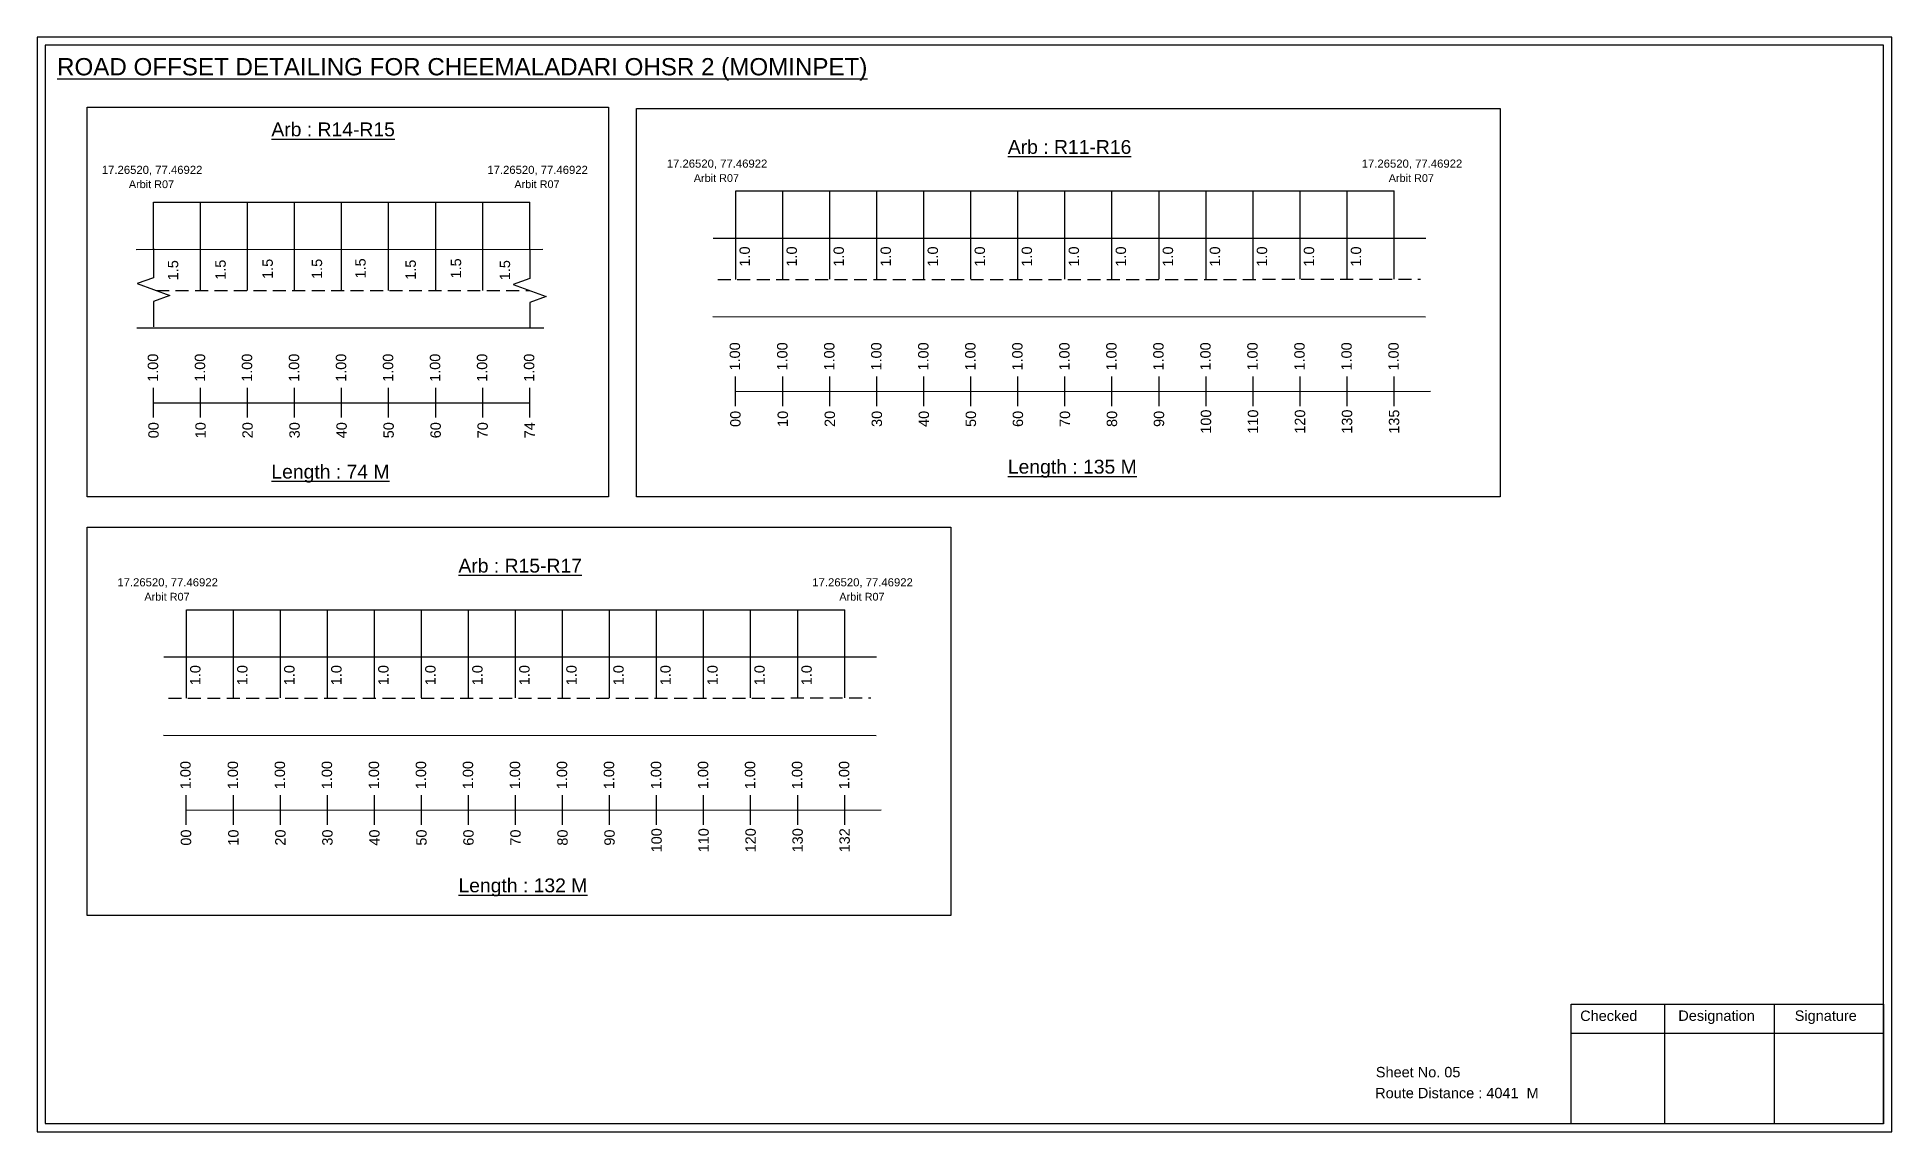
# Model space of a CAD drawing. Header units: inches. Extents: x -117 to 51867, y -12715 to 3423.
# Drawn here: x 31774 to 32311, y -2197 to -1881 of the extents above; entities that cross this region are included whole.
import ezdxf

# ---------------------------------------------------------------- set-up
doc = ezdxf.new("R2010")
doc.units = ezdxf.units.IN
doc.header["$MEASUREMENT"] = 0
doc.linetypes.add('DASHED2', pattern=[0.375, 0.25, -0.125])
doc.layers.add('PDF_Geometry', color=7, linetype='Continuous')
doc.layers.add('PDF_Text', color=5, linetype='Continuous')
doc.styles.add('PDF Arial', font='arial.ttf')
doc.styles.get("Standard").update_dxf_attribs({"font": 'arial.ttf'})

msp = doc.modelspace()

# ---------------------------------------------------------------- texts
at = {"color": 242, "true_color": 0xcd2027}
for s, height, p in [('%%UROAD OFFSET DETAILING FOR CHEEMALADARI OHSR 2 (MOMINPET)', 5, (31779.87, -1891.58)), ('%%UArb : R14-R15', 4, (31841.86, -1909.21)), ('%%UArb : R11-R16', 4, (32054.87, -1914.29)), ('%%ULength : 74 M', 4, (31841.86, -2008.21)), ('%%ULength : 135 M', 4, (32054.87, -2006.79)), ('%%UArb : R15-R17', 4, (31895.97, -2035.41)), ('%%ULength : 132 M', 4, (31895.97, -2127.91))]:
    msp.add_text(s, height=height, dxfattribs=at).set_placement(p)
at = {"color": 5}
for s, height, p in [('17.26520, 77.46922', 2.34, (31792.82, -1920.08)), ('17.26520, 77.46922', 2.34, (31904.32, -1920.08)), ('17.26520, 77.46922', 2.34, (31956.22, -1918.28)), ('Arbit R07', 2.246, (31964.04, -1922.41)), ('17.26520, 77.46922', 2.34, (32157.22, -1918.28)), ('Arbit R07', 2.246, (32165.04, -1922.41)), ('Arbit R07', 2.246, (31800.64, -1924.2)), ('Arbit R07', 2.246, (31912.14, -1924.2)), ('17.26520, 77.46922', 2.34, (31797.31, -2039.4)), ('17.26520, 77.46922', 2.34, (31998.31, -2039.4)), ('Arbit R07', 2.246, (31805.13, -2043.52)), ('Arbit R07', 2.246, (32006.13, -2043.52))]:
    msp.add_text(s, height=height, dxfattribs=at).set_placement(p)
for s, p in [('1.0', (31980.26, -1946.9)), ('1.0', (31993.86, -1946.9)), ('1.0', (32007.46, -1946.9)), ('1.0', (32021.06, -1946.9)), ('1.0', (32034.66, -1946.9)), ('1.0', (32048.26, -1946.9)), ('1.0', (32061.86, -1946.9)), ('1.0', (32075.46, -1946.9)), ('1.0', (32089.06, -1946.9)), ('1.0', (32102.66, -1946.9)), ('1.0', (32116.26, -1946.9)), ('1.0', (32129.86, -1946.9)), ('1.0', (32143.46, -1946.9)), ('1.0', (32157.06, -1946.9)), ('1.5', (31814.91, -1950.86)), ('1.5', (31828.66, -1950.73)), ('1.5', (31842.28, -1950.47)), ('1.5', (31856.54, -1950.47)), ('1.5', (31869.13, -1950.34)), ('1.5', (31883.65, -1950.73)), ('1.5', (31896.75, -1950.34)), ('1.5', (31910.91, -1950.85)), ('1.0', (31821.35, -2068.01)), ('1.0', (31834.95, -2068.01)), ('1.0', (31848.55, -2068.01)), ('1.0', (31862.15, -2068.01)), ('1.0', (31875.75, -2068.01)), ('1.0', (31889.35, -2068.01)), ('1.0', (31902.95, -2068.01)), ('1.0', (31916.55, -2068.01)), ('1.0', (31930.15, -2068.01)), ('1.0', (31943.75, -2068.01)), ('1.0', (31957.35, -2068.01)), ('1.0', (31970.95, -2068.01)), ('1.0', (31984.55, -2068.01)), ('1.0', (31998.15, -2068.01))]:
    msp.add_text(s, height=3, rotation=90).set_placement(p)
at = {"color": 217, "true_color": 0x93278f}
for s, p in [('1.00', (31809.1, -1980.25)), ('1.00', (31822.7, -1980.25)), ('1.00', (31836.3, -1980.25)), ('1.00', (31849.9, -1980.25)), ('1.00', (31863.5, -1980.25)), ('1.00', (31877.1, -1980.25)), ('1.00', (31890.7, -1980.25)), ('1.00', (31904.3, -1980.25)), ('1.00', (31917.9, -1980.25)), ('1.00', (31977.41, -1976.97)), ('1.00', (31991.12, -1976.97)), ('1.00', (32004.72, -1976.97)), ('1.00', (32018.32, -1976.97)), ('1.00', (32031.92, -1976.97)), ('1.00', (32045.52, -1976.97)), ('1.00', (32059.12, -1976.97)), ('1.00', (32072.72, -1976.97)), ('1.00', (32086.32, -1976.97)), ('1.00', (32099.92, -1976.97)), ('1.00', (32113.52, -1976.97)), ('1.00', (32127.12, -1976.97)), ('1.00', (32140.72, -1976.97)), ('1.00', (32154.32, -1976.97)), ('1.00', (32167.92, -1976.97)), ('00', (31977.56, -1993.29)), ('10', (31991.27, -1993.29)), ('20', (32004.87, -1993.29)), ('30', (32018.47, -1993.29)), ('40', (32032.07, -1993.29)), ('50', (32045.67, -1993.29)), ('60', (32059.27, -1993.29)), ('70', (32072.87, -1993.29)), ('80', (32086.47, -1993.29)), ('90', (32100.07, -1993.29)), ('100', (32113.67, -1995.25)), ('110', (32127.27, -1995.25)), ('120', (32140.87, -1995.25)), ('130', (32154.47, -1995.25)), ('135', (32168.07, -1995.25)), ('00', (31809.26, -1996.57)), ('10', (31822.86, -1996.57)), ('20', (31836.46, -1996.57)), ('30', (31850.06, -1996.57)), ('40', (31863.66, -1996.57)), ('50', (31877.26, -1996.57)), ('60', (31890.86, -1996.57)), ('70', (31904.46, -1996.57)), ('74', (31918.06, -1996.57)), ('1.00', (31818.51, -2098.09)), ('1.00', (31832.21, -2098.09)), ('1.00', (31845.81, -2098.09)), ('1.00', (31859.41, -2098.09)), ('1.00', (31873.01, -2098.09)), ('1.00', (31886.61, -2098.09)), ('1.00', (31900.21, -2098.09)), ('1.00', (31913.81, -2098.09)), ('1.00', (31927.41, -2098.09)), ('1.00', (31941.01, -2098.09)), ('1.00', (31954.61, -2098.09)), ('1.00', (31968.21, -2098.09)), ('1.00', (31981.81, -2098.09)), ('1.00', (31995.41, -2098.09)), ('1.00', (32009.01, -2098.09)), ('00', (31818.66, -2114.41)), ('10', (31832.36, -2114.41)), ('20', (31845.96, -2114.41)), ('30', (31859.56, -2114.41)), ('40', (31873.16, -2114.41)), ('50', (31886.76, -2114.41)), ('60', (31900.36, -2114.41)), ('70', (31913.96, -2114.41)), ('80', (31927.56, -2114.41)), ('90', (31941.16, -2114.41)), ('100', (31954.76, -2116.36)), ('110', (31968.36, -2116.36)), ('120', (31981.96, -2116.36)), ('130', (31995.56, -2116.36)), ('132', (32009.16, -2116.36))]:
    msp.add_text(s, height=3, rotation=90, dxfattribs=at).set_placement(p)
for s, p in [('Sheet No. 05', (32161.31, -2181.42)), ('Route Distance : 4041  M', (32161.12, -2187.47))]:
    msp.add_text(s, height=3).set_placement(p)
at = {"layer": 'PDF_Text', "color": 7, "attachment_point": 7, "style": 'PDF Arial'}
for s, insert, char_height in [('Checked', (32220.41, -2165.17), 3.001), ('Designation', (32248.79, -2166), 3.0006), ('Signature', (32282.47, -2166), 3.001)]:
    msp.add_mtext(s, dxfattribs=dict(at, insert=insert, char_height=char_height))

# ---------------------------------------------------------------- linework, layer by layer
at = {"color": 5}
for p, q in [((31976.19, -1925.03), (32166.59, -1925.03)), ((31807.78, -1928.31), (31916.58, -1928.31)), ((31817.28, -2046.15), (32007.68, -2046.15))]:
    msp.add_line(p, q, dxfattribs=at)
for p, q in [((31976.19, -1950.64), (31976.19, -1925.03)), ((31989.79, -1950.57), (31989.79, -1925.03)), ((32003.39, -1950.57), (32003.39, -1925.03)), ((32016.99, -1950.57), (32016.99, -1925.03)), ((32030.59, -1950.57), (32030.59, -1925.03)), ((32044.19, -1950.57), (32044.19, -1925.03)), ((32057.79, -1950.57), (32057.79, -1925.03)), ((32071.39, -1950.57), (32071.39, -1925.03)), ((32084.99, -1950.57), (32084.99, -1925.03)), ((32098.59, -1950.57), (32098.59, -1925.03)), ((32112.19, -1950.57), (32112.19, -1925.03)), ((32125.79, -1950.57), (32125.79, -1925.03)), ((32139.39, -1950.57), (32139.39, -1925.03)), ((32152.99, -1950.57), (32152.99, -1925.03)), ((32166.59, -1950.57), (32166.59, -1925.03)), ((31807.78, -1941.95), (31807.78, -1928.31)), ((31821.38, -1953.84), (31821.38, -1928.31)), ((31834.98, -1953.84), (31834.98, -1928.31)), ((31848.58, -1953.84), (31848.58, -1928.31)), ((31862.18, -1953.84), (31862.18, -1928.31)), ((31875.78, -1953.84), (31875.78, -1928.31)), ((31889.38, -1953.84), (31889.38, -1928.31)), ((31902.98, -1953.84), (31902.98, -1928.31)), ((31916.58, -1941.96), (31916.58, -1928.31)), ((31802.78, -1941.96), (31920.4, -1941.9)), ((31969.65, -1938.7), (32175.75, -1938.69)), ((31969.55, -1961.3), (32175.71, -1961.4)), ((31802.93, -1964.64), (31920.71, -1964.64)), ((31817.28, -2071.76), (31817.28, -2046.15)), ((31830.88, -2071.69), (31830.88, -2046.15)), ((31844.48, -2071.69), (31844.48, -2046.15)), ((31858.08, -2071.69), (31858.08, -2046.15)), ((31871.68, -2071.69), (31871.68, -2046.15)), ((31885.28, -2071.69), (31885.28, -2046.15)), ((31898.88, -2071.69), (31898.88, -2046.15)), ((31912.48, -2071.69), (31912.48, -2046.15)), ((31926.08, -2071.69), (31926.08, -2046.15)), ((31939.68, -2071.69), (31939.68, -2046.15)), ((31953.28, -2071.69), (31953.28, -2046.15)), ((31966.88, -2071.69), (31966.88, -2046.15)), ((31980.48, -2071.69), (31980.48, -2046.15)), ((31994.08, -2071.69), (31994.08, -2046.15)), ((32007.68, -2071.69), (32007.68, -2046.15)), ((31810.74, -2059.81), (32016.84, -2059.8)), ((31810.64, -2082.42), (32016.8, -2082.52))]:
    msp.add_line(p, q)
at = {"linetype": 'DASHED2', "ltscale": 15}
for p, q in [((31971, -1950.64), (32174.18, -1950.57)), ((31808.54, -1953.84), (31916.58, -1953.84)), ((31812.09, -2071.76), (32015.27, -2071.69))]:
    msp.add_line(p, q, dxfattribs=at)
at = {"color": 217, "true_color": 0x93278f}
for p, q in [((31976.09, -1987.27), (31976.09, -1978.71)), ((31989.79, -1987.27), (31989.79, -1978.71)), ((32003.39, -1987.27), (32003.39, -1978.71)), ((32016.99, -1987.27), (32016.99, -1978.71)), ((32030.59, -1987.27), (32030.59, -1978.71)), ((32044.19, -1987.27), (32044.19, -1978.71)), ((32057.79, -1987.27), (32057.79, -1978.71)), ((32071.39, -1987.27), (32071.39, -1978.71)), ((32084.99, -1987.27), (32084.99, -1978.71)), ((32098.59, -1987.27), (32098.59, -1978.71)), ((32112.19, -1987.27), (32112.19, -1978.71)), ((32125.79, -1987.27), (32125.79, -1978.71)), ((32139.39, -1987.27), (32139.39, -1978.71)), ((32152.99, -1987.27), (32152.99, -1978.71)), ((32166.59, -1987.27), (32166.59, -1978.71)), ((31807.78, -1990.54), (31807.78, -1981.98)), ((31821.38, -1990.54), (31821.38, -1981.98)), ((31834.98, -1990.54), (31834.98, -1981.98)), ((31848.58, -1990.54), (31848.58, -1981.98)), ((31862.18, -1990.54), (31862.18, -1981.98)), ((31875.78, -1990.54), (31875.78, -1981.98)), ((31889.38, -1990.54), (31889.38, -1981.98)), ((31902.98, -1990.54), (31902.98, -1981.98)), ((31916.58, -1990.54), (31916.58, -1981.98)), ((31976.09, -1983), (32177.15, -1982.96)), ((31807.78, -1986.27), (31916.58, -1986.27)), ((31817.18, -2108.38), (31817.18, -2099.83)), ((31830.88, -2108.38), (31830.88, -2099.83)), ((31844.48, -2108.38), (31844.48, -2099.83)), ((31858.08, -2108.38), (31858.08, -2099.83)), ((31871.68, -2108.38), (31871.68, -2099.83)), ((31885.28, -2108.38), (31885.28, -2099.83)), ((31898.88, -2108.38), (31898.88, -2099.83)), ((31912.48, -2108.38), (31912.48, -2099.83)), ((31926.08, -2108.38), (31926.08, -2099.83)), ((31939.68, -2108.38), (31939.68, -2099.83)), ((31953.28, -2108.38), (31953.28, -2099.83)), ((31966.88, -2108.38), (31966.88, -2099.83)), ((31980.48, -2108.38), (31980.48, -2099.83)), ((31994.08, -2108.38), (31994.08, -2099.83)), ((32007.68, -2108.38), (32007.68, -2099.83)), ((31817.18, -2104.12), (32018.25, -2104.07))]:
    msp.add_line(p, q, dxfattribs=at)
for points in [[(31788.55, -1900.82), (31939.4, -1900.82), (31939.4, -2013.5), (31788.55, -2013.5)], [(31947.46, -1901.14), (32197.31, -1901.14), (32197.31, -2013.5), (31947.46, -2013.5)], [(31788.55, -2022.26), (32038.4, -2022.26), (32038.4, -2134.62), (31788.55, -2134.62)]]:
    msp.add_lwpolyline(points, close=True)
at = {"linetype": 'Continuous'}
for points in [[(31807.76, -1941.67), (31807.76, -1950.11), (31803.02, -1951.83), (31812.5, -1955.28), (31807.76, -1957.01), (31807.76, -1964.36)], [(31916.58, -1941.96), (31916.58, -1950.39), (31911.84, -1952.12), (31921.32, -1955.57), (31916.58, -1957.29), (31916.58, -1964.64)]]:
    msp.add_lwpolyline(points, dxfattribs=at)
at = {"layer": 'PDF_Geometry'}
for points in [[(31774.1, -1880.51), (31774.1, -2197.22), (32310.57, -2197.22), (32310.57, -1880.51)], [(31776.42, -1882.84), (31776.42, -2194.8), (32308.15, -2194.8), (32308.15, -1882.84)]]:
    msp.add_lwpolyline(points, close=True, dxfattribs=at)
at = {"layer": 'PDF_Geometry', "color": 242, "true_color": 0xcc1f26}
msp.add_lwpolyline([(32308.15, -2194.89), (32217.81, -2194.89), (32217.81, -2160.28), (32308.15, -2160.28)], close=True, dxfattribs=at)
for points in [[(32244.79, -2160.28), (32244.79, -2194.89)], [(32276.52, -2160.28), (32276.52, -2194.89)], [(32217.81, -2168.66), (32308.15, -2168.66)]]:
    msp.add_lwpolyline(points, dxfattribs=at)

msp.set_redraw_order([(e.dxf.handle, doc.entitydb.next_handle()) for e in msp.query("TEXT MTEXT ATTDEF DIMENSION ARC_DIMENSION")])  # texts and dimensions are drawn at this point

doc.saveas('drawing.dxf')
